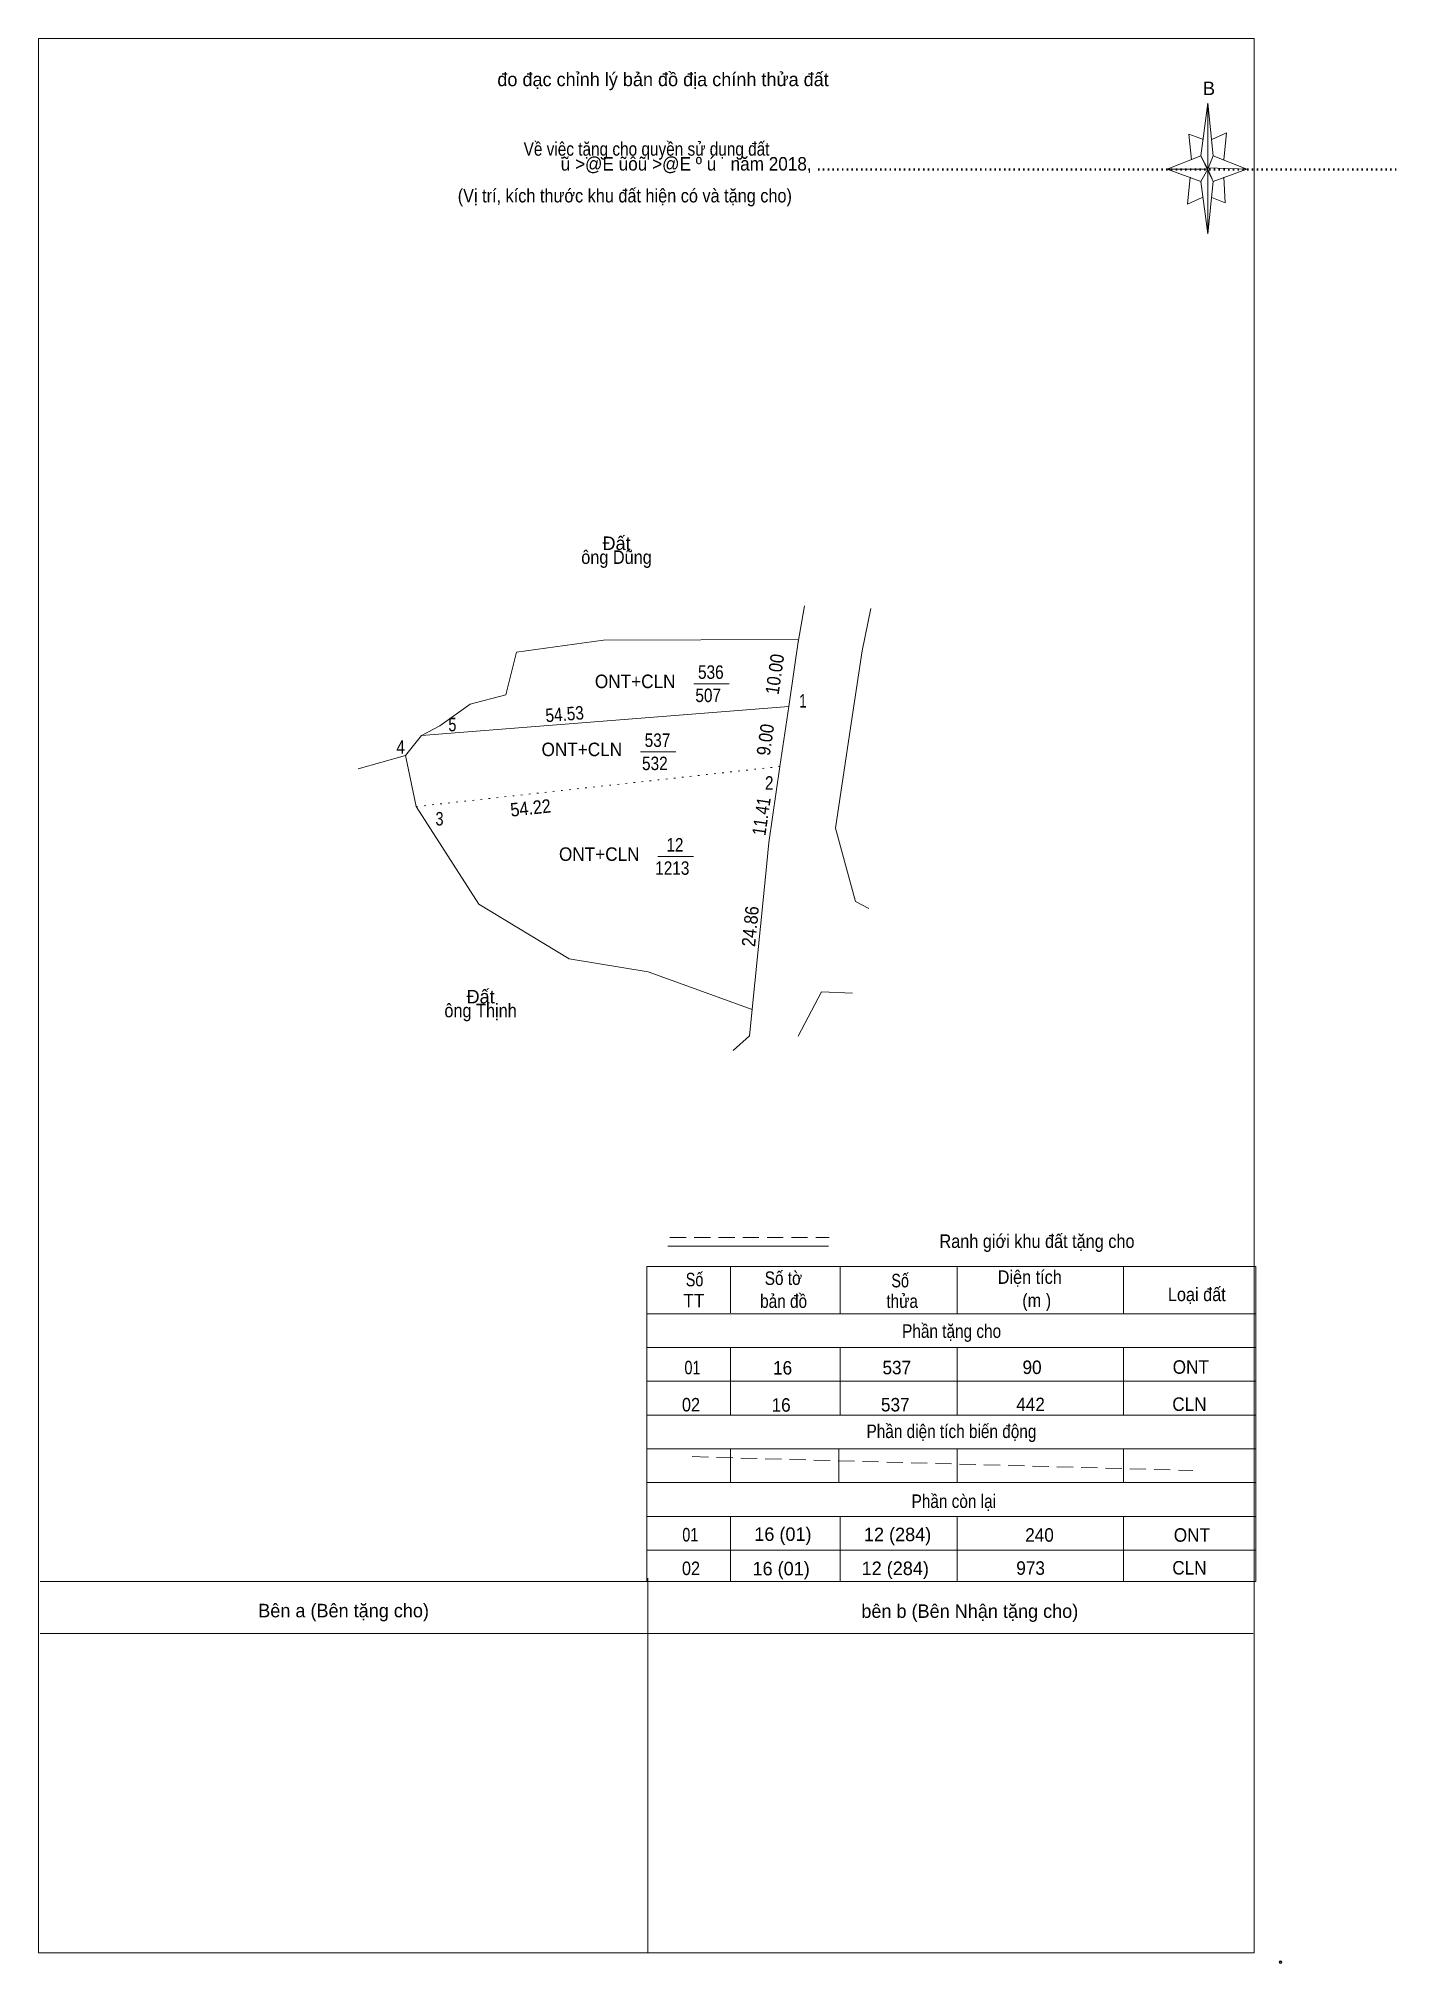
# Model space of a CAD drawing. Header units: metres. Extents: x 546923 to 548902, y 1836716 to 1837074.
# Drawn here: x 548700.8 to 548901.9, y 1836757.3 to 1837042.5 of the extents above; entities that cross this region are included whole.
import ezdxf
from ezdxf.enums import TextEntityAlignment as Align

# ---------------------------------------------------------------- set-up
doc = ezdxf.new("R2010")
doc.units = ezdxf.units.M
doc.header["$LTSCALE"] = 0.8
doc.header["$PDMODE"] = 32
doc.header["$PDSIZE"] = 0.4
doc.linetypes.add('DOTTED', pattern=[1.5, 0.3, -1.2])
doc.linetypes.add('MEDIUM_DASHED', pattern=[4.5, 3, -1.5])
for name, color, linetype, lineweight in [('10', 7, 'Continuous', 13), ('23', 7, 'Continuous', 13), ('3', 7, 'Continuous', 13), ('5', 7, 'Continuous', 13), ('54', 7, 'DOTTED', 25), ('63', 7, 'Continuous', 13)]:
    doc.layers.add(name, color=color, linetype=linetype, lineweight=lineweight)

msp = doc.modelspace()

# ---------------------------------------------------------------- texts
at = {"layer": '10'}
for s, width, p in [('536', 0.85, (548800.33, 1836947.64)), ('ONT+CLN', 0.95, (548789.13, 1836946.27)), ('507', 0.85, (548799.94, 1836944.2)), ('ONT+CLN', 0.95, (548781.23, 1836936.19)), ('537', 0.85, (548792.43, 1836937.56)), ('532', 0.85, (548792.04, 1836934.12)), ('12', 0.85, (548795.015, 1836922.05)), ('ONT+CLN', 0.95, (548783.81, 1836920.68)), ('1213', 0.85, (548794.625, 1836918.61))]:
    msp.add_text(s, height=2, dxfattribs=dict(at, width=width)).set_placement(p, align=Align.CENTER)
at = {"layer": '5'}
for s, p in [('đo đạc chỉnh lý bản đồ địa chính thửa đất', (548793.255, 1837035.44)), ('B', (548874.095, 1837034.12)), ('16 (01)', (548811.005, 1836819.94)), ('12 (284)', (548827.98, 1836819.9)), ('16 (01)', (548810.745, 1836814.84)), ('12 (284)', (548827.64, 1836814.88)), ('Bên a (Bên tặng cho)', (548745.955, 1836808.62)), ('bên b (Bên Nhận tặng cho)', (548838.675, 1836808.54))]:
    msp.add_text(s, height=2, dxfattribs=at).set_placement(p, align=Align.CENTER)
for s, width, p in [('Về việc tặng cho quyền sử dụng đất', 0.85, (548790.815, 1837025.14)), ('(Vị trí, kích thước khu đất hiện có và tặng cho)', 0.9, (548787.595, 1837018.22)), ('Ranh giới khu đất tặng cho', 0.9, (548848.625, 1836863.34)), ('Số', 0.8, (548797.92, 1836857.66)), ('Số tờ', 0.85, (548811.08, 1836857.86)), ('Số', 0.8, (548828.36, 1836857.5)), ('Diện tích', 0.9, (548847.555, 1836858.02)), ('TT', 0.95, (548797.82, 1836854.54)), ('bản đồ', 0.85, (548811.105, 1836854.46)), ('thửa', 0.85, (548828.66, 1836854.46)), ('(m )', 0.9, (548848.585, 1836854.58)), ('Loại đất', 0.9, (548872.29, 1836855.46)), ('Phần tặng cho', 0.85, (548835.985, 1836850.02)), ('01', 0.8, (548797.615, 1836844.62)), ('16', 0.95, (548810.955, 1836844.58)), ('537', 0.95, (548827.865, 1836844.62)), ('90', 0.95, (548847.895, 1836844.66)), ('ONT', 0.95, (548871.4, 1836844.7)), ('02', 0.9, (548797.395, 1836839.12)), ('16', 0.95, (548810.735, 1836839.08)), ('537', 0.95, (548827.645, 1836839.12)), ('442', 0.95, (548847.67, 1836839.16)), ('CLN', 0.95, (548871.2, 1836839.2)), ('Phần diện tích biến động', 0.85, (548835.96, 1836835.18)), ('Phần còn lại', 0.85, (548836.31, 1836824.82)), ('01', 0.8, (548797.295, 1836819.86)), ('240', 0.95, (548849, 1836819.82)), ('ONT', 0.95, (548871.56, 1836819.82)), ('02', 0.9, (548797.395, 1836814.88)), ('973', 0.95, (548847.68, 1836814.92)), ('CLN', 0.95, (548871.2, 1836814.96))]:
    msp.add_text(s, height=2, dxfattribs=dict(at, width=width)).set_placement(p, align=Align.CENTER)
at = {"layer": '5', "width": 0.95}
msp.add_text('ũ >@E ũôũ >@E º ú   năm 2018, ..........................................................................................................................', height=2, dxfattribs=at).set_placement((548778.1, 1837022.94))
at = {"layer": '54', "width": 0.9}
for s, p in [('ông Dũng', (548786.365, 1836964.67)), ('ông Thịnh', (548766.235, 1836897.51))]:
    msp.add_text(s, height=2, dxfattribs=at).set_placement(p, align=Align.CENTER)
at = {"layer": '54'}
for p in [(548786.37, 1836966.73), (548766.24, 1836899.57)]:
    msp.add_text('Đất', height=2, dxfattribs=at).set_placement(p, align=Align.CENTER)
for s, width, p in [('10.00', 0.9, (548810.786, 1836948.192)), ('9.00', 0.9, (548809.392, 1836938.487)), ('11.41', 0.85, (548808.809, 1836927.137))]:
    msp.add_text(s, height=2, rotation=81.789, dxfattribs=dict(at, width=width)).set_placement(p, align=Align.CENTER)
at = {"layer": '63'}
for s, width, p in [(' 1', 0.75, (548814.53, 1836943.38)), (' 5', 0.8, (548762.66, 1836939.87)), (' 4', 0.85, (548755.04, 1836936.55)), (' 2', 0.85, (548809.61, 1836931.22)), (' 3', 0.8, (548760.75, 1836925.92))]:
    msp.add_text(s, height=2, dxfattribs=dict(at, width=width)).set_placement(p, align=Align.RIGHT)
for s, rotation, width, p in [('54.53', 4.565, 0.85, (548778.76, 1836941.433)), ('54.22', 6.29, 0.9, (548773.755, 1836927.54)), ('24.86', 84.249, 0.9, (548807.171, 1836910.875))]:
    msp.add_text(s, height=2, rotation=rotation, dxfattribs=dict(at, width=width)).set_placement(p, align=Align.CENTER)

# ---------------------------------------------------------------- linework, layer by layer
at = {"layer": '10'}
for p, q in [((548784.44, 1836953.35), (548771.56, 1836951.61)), ((548784.44, 1836953.35), (548771.56, 1836951.61)), ((548797.8, 1836946.91), (548803.06, 1836946.91)), ((548755.1, 1836936.29), (548748.11, 1836934.3)), ((548789.9, 1836936.83), (548795.16, 1836936.83)), ((548810.57, 1836934.66), (548808.93, 1836923.38)), ((548792.48, 1836921.32), (548797.74, 1836921.32)), ((548808.47, 1836918.8), (548806.05, 1836894.77)), ((548791.06, 1836904.23), (548779.33, 1836906.17))]:
    msp.add_line(p, q, dxfattribs=at)
at = {"layer": '23'}
for p, q in [((548813.25, 1836953.1), (548814.21, 1836958.45)), ((548824.03, 1836958.04), (548822.76, 1836951.81)), ((548816.73, 1836901.27), (548813.24, 1836894.72)), ((548816.73, 1836901.27), (548821.29, 1836901.09)), ((548806.05, 1836894.78), (548803.62, 1836892.57))]:
    msp.add_line(p, q, dxfattribs=at)
msp.add_lwpolyline([(548822.76, 1836951.81), (548820.85, 1836939.38), (548818.81, 1836925.53), (548821.75, 1836914.64), (548823.74, 1836913.64)], dxfattribs=at)
at = {"layer": '3'}
for p, q in [((548813.3, 1836953.47), (548784.44, 1836953.35)), ((548811.86, 1836943.57), (548813.3, 1836953.47)), ((548771.56, 1836951.61), (548770, 1836945.27)), ((548757.5, 1836939.23), (548811.86, 1836943.57)), ((548810.57, 1836934.66), (548811.86, 1836943.57)), ((548808.47, 1836918.8), (548808.93, 1836923.38)), ((548779.33, 1836906.17), (548765.99, 1836914.26)), ((548779.33, 1836906.17), (548791.06, 1836904.23)), ((548806.44, 1836898.64), (548791.06, 1836904.23))]:
    msp.add_line(p, q, dxfattribs=at)
for points in [[(548771.56, 1836951.61), (548770, 1836945.27), (548764.69, 1836943.89)], [(548764.69, 1836943.89), (548760.22, 1836940.69), (548757.5, 1836939.23), (548755.1, 1836936.29), (548756.68, 1836928.72), (548765.99, 1836914.26)]]:
    msp.add_lwpolyline(points, dxfattribs=at)
at = {"layer": '5'}
for p, q in [((548872.9, 1837025.14), (548873.9, 1837032.94)), ((548874.7, 1837025.14), (548879.7, 1837023.14)), ((548872.9, 1837021.34), (548867.9, 1837023.14)), ((548874.7, 1837021.34), (548873.9, 1837013.54)), ((548876.3, 1837021.94), (548876.5, 1837018.14)), ((548876.5, 1837018.14), (548874.5, 1837018.94)), ((548793.94, 1836863.58), (548817.74, 1836863.58)), ((548790.86, 1836860.58), (548881.02, 1836860.58)), ((548803.22, 1836860.58), (548803.22, 1836853.74)), ((548819.5, 1836860.58), (548819.5, 1836853.58)), ((548836.82, 1836860.58), (548836.82, 1836853.58)), ((548861.42, 1836860.58), (548861.42, 1836853.58)), ((548881.02, 1836860.58), (548881.02, 1836813.94)), ((548790.86, 1836853.58), (548881.02, 1836853.58)), ((548790.86, 1836848.58), (548881.02, 1836848.58)), ((548803.22, 1836848.58), (548803.22, 1836838.58)), ((548819.5, 1836848.58), (548819.5, 1836838.58)), ((548836.82, 1836848.58), (548836.82, 1836838.58)), ((548861.42, 1836848.58), (548861.42, 1836838.58)), ((548790.86, 1836843.58), (548881.02, 1836843.58)), ((548790.86, 1836838.58), (548881.02, 1836838.58)), ((548790.86, 1836833.58), (548881.02, 1836833.58)), ((548803.22, 1836833.58), (548803.22, 1836828.58)), ((548819.3, 1836833.58), (548819.3, 1836828.58)), ((548836.82, 1836833.58), (548836.82, 1836828.58)), ((548861.42, 1836833.58), (548861.42, 1836828.58)), ((548790.86, 1836828.58), (548881.02, 1836828.58)), ((548790.86, 1836823.58), (548881.02, 1836823.58)), ((548803.22, 1836823.58), (548803.22, 1836813.94)), ((548819.5, 1836823.58), (548819.5, 1836813.94)), ((548836.82, 1836823.58), (548836.82, 1836813.94)), ((548861.42, 1836823.58), (548861.42, 1836813.94)), ((548790.86, 1836818.58), (548881.02, 1836818.58)), ((548701.02, 1836813.94), (548881.02, 1836813.94)), ((548701.02, 1836813.94), (548881.02, 1836813.94)), ((548701.02, 1836813.94), (548881.02, 1836813.94)), ((548791.02, 1836814.42), (548791.02, 1836759.02)), ((548701.02, 1836806.22), (548880.62, 1836806.22))]:
    msp.add_line(p, q, dxfattribs=at)
at = {"layer": '5', "linetype": 'MEDIUM_DASHED'}
msp.add_line((548794.26, 1836864.9), (548817.86, 1836864.9), dxfattribs=at)
at = {"layer": '5'}
for points in [[(548700.78, 1837042.5), (548880.78, 1837042.5), (548880.78, 1836758.9), (548700.78, 1836758.9)], [(548873.9, 1837032.94), (548874.7, 1837025.14), (548873.9, 1837023.14)], [(548873.9, 1837023.14), (548867.9, 1837023.14), (548872.9, 1837025.14), (548874.7, 1837021.34), (548879.7, 1837023.14), (548873.9, 1837023.34)], [(548873.9, 1837023.14), (548873.9, 1837013.54), (548872.9, 1837021.34)]]:
    msp.add_lwpolyline(points, close=True, dxfattribs=at)
for points in [[(548873.3, 1837027.54), (548871.1, 1837028.34), (548871.5, 1837024.54)], [(548874.5, 1837027.54), (548876.7, 1837028.54), (548876.3, 1837024.54)], [(548873.9, 1837023.14), (548872.9, 1837025.14), (548867.9, 1837023.14)], [(548871.3, 1837021.94), (548870.9, 1837017.94), (548873.1, 1837018.94)], [(548873.9, 1837023.14), (548874.7, 1837021.34), (548879.7, 1837023.14)]]:
    msp.add_lwpolyline(points, dxfattribs=at)
msp.add_point((548884.7, 1836757.54), dxfattribs=at)
at = {"layer": '54', "lineweight": 13}
msp.add_line((548756.68, 1836928.72), (548810.57, 1836934.66), dxfattribs=at)
at = {"layer": '63'}
msp.add_line((548790.86, 1836860.58), (548790.86, 1836813.94), dxfattribs=at)
at = {"layer": '63', "linetype": 'MEDIUM_DASHED'}
msp.add_line((548797.59, 1836832.42), (548871.72, 1836830.38), dxfattribs=at)

msp.set_redraw_order([(e.dxf.handle, doc.entitydb.next_handle()) for e in msp.query("TEXT MTEXT ATTDEF DIMENSION ARC_DIMENSION")])  # texts and dimensions are drawn at this point

doc.saveas('drawing.dxf')
